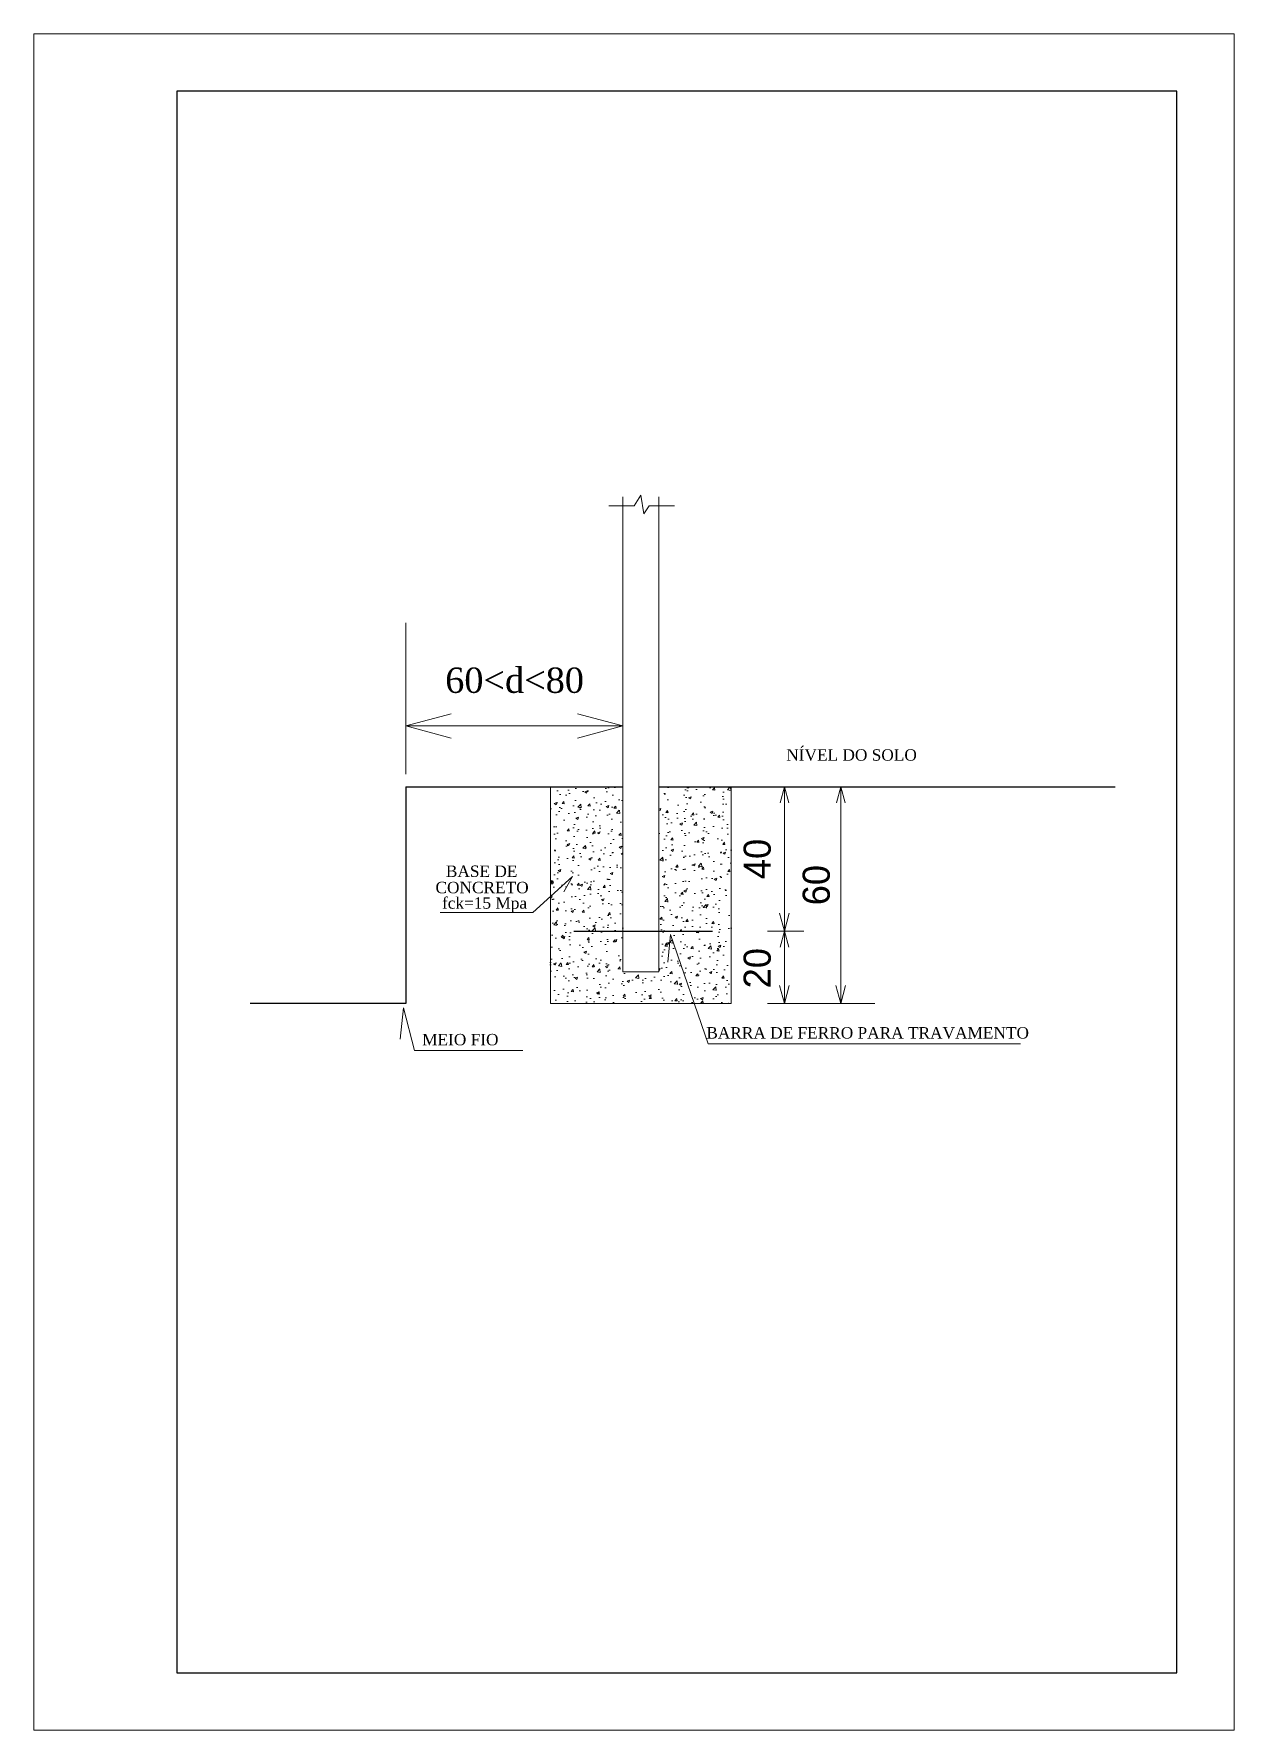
# Model space of a CAD drawing. Extents: x 620 to 1880, y 231 to 825.
# Drawn here: x 830.5 to 1040.5, y 231.3 to 528.3 of the extents above; entities that cross this region are included whole.
import ezdxf

# ---------------------------------------------------------------- set-up
doc = ezdxf.new("R2010")
doc.units = 0
doc.header["$MEASUREMENT"] = 0
doc.layers.get('0').update_dxf_attribs({"linetype": 'CONTINUOUS'})
for name, color, linetype, lineweight in [('concreto', 36, 'CONTINUOUS', 13), ('linha', 7, 'CONTINUOUS', 18), ('QUAD', 7, 'CONTINUOUS', 25), ('texto', 1, 'CONTINUOUS', 18)]:
    doc.layers.add(name, color=color, linetype=linetype, lineweight=lineweight)
doc.layers.add('piso', color=127, linetype='CONTINUOUS')
doc.styles.add('STYLE1', font='TIMES.TTF')

msp = doc.modelspace()

# ---------------------------------------------------------------- texts
at = {"layer": 'texto', "color": 1, "lineweight": 18, "style": 'STYLE1'}
for s, height, p in [('NÍVEL DO SOLO', 2.00216, (962.109, 401.013)), ('BASE DE', 2.0022, (902.548, 380.657)), ('CONCRETO', 2.0022, (900.728, 377.801)), ('fck=15 Mpa', 2.0022, (901.865, 375.099)), ('BARRA DE FERRO PARA TRAVAMENTO', 2.00216, (948.119, 352.355)), ('MEIO FIO', 2.0022, (898.394, 351.171))]:
    msp.add_text(s, height=height, dxfattribs=at).set_placement(p)
at = {"layer": 'texto', "color": 1, "lineweight": 18, "insert": (914.568, 415.07), "char_height": 4.43017, "attachment_point": 5, "style": 'STYLE1'}
msp.add_mtext('\\A1;60<d<80', dxfattribs=at)
at = {"layer": 'texto', "color": 1, "lineweight": 18, "char_height": 4.7466, "attachment_point": 5, "rotation": 90}
for s, insert in [('40', (957.05, 383.803)), ('60', (967.381, 379.222)), ('20', (957.05, 364.677))]:
    msp.add_mtext(s, dxfattribs=dict(at, insert=insert))

# ---------------------------------------------------------------- blocks, each defined once
blk = doc.blocks.new('_Open30')
at = {"color": 0, "linetype": 'ByBlock', "lineweight": -2}
for p, q in [((-1, 0.268), (0, 0)), ((0, 0), (-1, -0.268)), ((0, 0), (-1, 0))]:
    blk.add_line(p, q, dxfattribs=at)

# ---------------------------------------------------------------- hatches: boundary and pattern name
at = {"layer": 'concreto', "lineweight": 13}
h = msp.add_hatch(dxfattribs=at)
h.set_pattern_fill('AR-CONC', color=36, scale=0.632882, style=0)
h.set_pattern_definition([(50, (-15430.785, -10606.1793), (4.5394106, -0.397147), [0.4746615, -5.2212765]), (355, (-15430.785, -10606.1793), (-0.8781322, 4.7604886), [0.3797292, -4.1770212]), (100.4514, (-15430.4066, -10606.2124), (3.6612817, 4.3633387), [0.4034002, -4.4374022]), (46.1842, (-15430.785, -10604.9135), (6.7543765, -1.04754), [0.7119922, -7.8319147]), (96.6356, (-15430.222, -10605.001), (5.915312, 6.1650166), [0.6051003, -6.6561022]), (351.1842, (-15430.785, -10604.9135), (5.9153072, 6.1650213), [0.5695938, -6.2655318]), (21, (-15430.152, -10605.23), (3.7777173, -2.5481025), [0.4746615, -5.2212765]), (326, (-15430.152, -10605.23), (1.5398989, 4.5893441), [0.3797292, -4.1770212]), (71.4514, (-15429.837, -10605.4423), (5.3176178, 2.04123745), [0.4034002, -4.4374022]), (37.5, (-15430.7849, -10606.1793), (0.07695754, 2.10682527), [0, -4.12639062, 0, -4.24030938, 0, -4.19284323]), (7.5, (-15430.7849, -10606.1793), (1.66491974, 2.49616072), [0, -2.41760923, 0, -4.03145832, 0, -1.59802704]), (327.5, (-15432.1962, -10606.1793), (3.3784661, -0.14274572), [0, -1.582205, 0, -4.93647958, 0, -6.55032867]), (317.5, (-15432.829, -10606.1793), (3.69088028, 0.6335464), [0, -2.0568665, 0, -3.27832875, 0, -4.6516827])])
h.paths.add_polyline_path([(939.835, 371.146), (939.835, 364.066), (933.507, 364.066), (933.507, 371.146), (933.507, 396.461), (920.849, 396.461), (920.849, 358.488), (952.493, 358.488), (952.493, 372.992), (950.238, 372.399), (952.493, 373.908), (952.493, 396.461), (939.835, 396.461)])

# ---------------------------------------------------------------- linework, layer by layer
at = {"layer": 'concreto', "color": 36, "lineweight": 13}
for p, q in [((933.507, 402.79), (933.507, 429.253)), ((895.534, 398.669), (895.534, 425.132)), ((903.445, 407.102), (925.596, 407.102)), ((895.102, 357.725), (894.575, 352.249)), ((897.028, 350.239), (895.102, 357.725))]:
    msp.add_line(p, q, dxfattribs=at)
at = {"layer": 'linha', "color": 7, "lineweight": 18}
for p, q in [((931.04, 445.665), (935.5, 445.665)), ((935.5, 445.665), (936.646, 447.527)), ((936.646, 447.527), (937.196, 444.215)), ((937.196, 444.215), (938.112, 445.665)), ((938.112, 445.665), (942.573, 445.665)), ((920.849, 396.461), (920.849, 358.488)), ((952.493, 396.461), (952.493, 358.488)), ((961.046, 393.66), (961.796, 396.461)), ((961.796, 396.461), (961.796, 379.057)), ((961.796, 396.461), (962.547, 393.66)), ((970.887, 393.66), (971.638, 396.461)), ((971.638, 396.461), (971.638, 358.488)), ((971.638, 396.461), (972.388, 393.66)), ((961.796, 379.057), (961.796, 386.968)), ((917.765, 374.449), (924.696, 380.711)), ((924.696, 380.711), (923.202, 378.057)), ((961.796, 371.146), (961.796, 379.057)), ((901.537, 374.449), (917.765, 374.449)), ((961.796, 371.146), (960.95, 374.305)), ((962.643, 374.305), (961.796, 371.146)), ((941.835, 370.603), (941.356, 365.75)), ((941.835, 370.603), (948.44, 351.423)), ((958.822, 371.146), (965.17, 371.146)), ((958.822, 371.146), (965.17, 371.146)), ((961.046, 368.345), (961.796, 371.146)), ((961.796, 371.146), (961.796, 363.235)), ((961.796, 371.146), (961.796, 358.488)), ((961.796, 371.146), (961.796, 358.488)), ((961.796, 371.146), (962.547, 368.345)), ((971.638, 371.146), (971.638, 358.488)), ((961.796, 358.488), (961.796, 366.399)), ((971.638, 358.488), (971.638, 366.399)), ((961.796, 358.488), (960.95, 361.647)), ((962.643, 361.647), (961.796, 358.488)), ((971.638, 358.488), (970.792, 361.647)), ((972.484, 361.647), (971.638, 358.488)), ((920.849, 358.488), (952.493, 358.488)), ((958.822, 358.488), (977.618, 358.488)), ((1003.113, 351.423), (948.44, 351.423)), ((915.988, 350.239), (897.028, 350.239))]:
    msp.add_line(p, q, dxfattribs=at)
at = {"layer": 'linha', "color": 5, "lineweight": 18}
for p, q in [((933.507, 447.228), (933.507, 364.066)), ((939.835, 447.228), (939.835, 364.066)), ((933.507, 364.066), (939.835, 364.066))]:
    msp.add_line(p, q, dxfattribs=at)
at = {"layer": 'linha', "color": 5, "lineweight": 30}
msp.add_line((924.935, 371.146), (949.209, 371.146), dxfattribs=at)
at = {"layer": 'linha', "color": 7, "lineweight": 18}
msp.add_lwpolyline([(1040.463, 528.271), (830.463, 528.271), (830.463, 231.271), (1040.463, 231.271)], close=True, dxfattribs=at)
at = {"layer": 'linha', "color": 5, "lineweight": 18}
for points in [[(939.835, 445.665), (938.112, 445.665), (937.196, 444.215), (936.646, 447.527), (935.5, 445.665), (933.507, 445.665), (933.507, 371.146), (939.835, 371.146)], [(939.835, 445.665), (938.112, 445.665), (937.196, 444.215), (936.646, 447.527), (935.5, 445.665), (933.507, 445.665), (933.507, 371.146), (939.835, 371.146)], [(939.835, 371.146), (933.507, 371.146), (933.507, 364.066), (939.835, 364.066)], [(939.835, 371.146), (933.507, 371.146), (933.507, 364.066), (939.835, 364.066)]]:
    msp.add_lwpolyline(points, close=True, dxfattribs=at)
at = {"layer": 'piso', "lineweight": 30}
for p, q in [((895.534, 396.461), (895.534, 358.488)), ((895.534, 396.461), (933.507, 396.461)), ((939.835, 396.461), (1019.643, 396.461)), ((895.534, 358.488), (868.296, 358.488))]:
    msp.add_line(p, q, dxfattribs=at)
at = {"layer": 'QUAD', "color": 5, "lineweight": 30}
for p, q in [((1030.463, 518.271), (855.463, 518.271)), ((855.463, 518.271), (855.463, 241.271))]:
    msp.add_line(p, q, dxfattribs=at)
at = {"layer": 'QUAD', "color": 5, "lineweight": 20}
for p, q in [((1030.463, 241.271), (1030.463, 518.271)), ((855.463, 241.271), (1030.463, 241.271))]:
    msp.add_line(p, q, dxfattribs=at)
at = {"layer": 'QUAD', "color": 7, "lineweight": 9}
msp.add_line((830.463, 231.271), (1040.463, 231.271), dxfattribs=at)
at = {"layer": 'QUAD', "color": 5, "lineweight": 30}
msp.add_lwpolyline([(855.463, 241.271), (1030.463, 241.271), (1030.463, 518.271), (855.463, 518.271)], dxfattribs=at)

# ---------------------------------------------------------------- block references
at = {"layer": 'concreto', "color": 36, "lineweight": 13, "xscale": 7.911024963948762, "yscale": 7.911024963948734, "zscale": 7.91102496394874, "rotation": 180}
msp.add_blockref('_Open30', (895.534, 407.102), dxfattribs=at)
at = {"layer": 'concreto', "color": 36, "lineweight": 13, "xscale": 7.911024963948762, "yscale": 7.911024963948734, "zscale": 7.91102496394874}
msp.add_blockref('_Open30', (933.507, 407.102), dxfattribs=at)

msp.set_redraw_order([(e.dxf.handle, doc.entitydb.next_handle()) for e in msp.query("TEXT MTEXT ATTDEF DIMENSION ARC_DIMENSION")])  # texts and dimensions are drawn at this point

doc.saveas('drawing.dxf')
